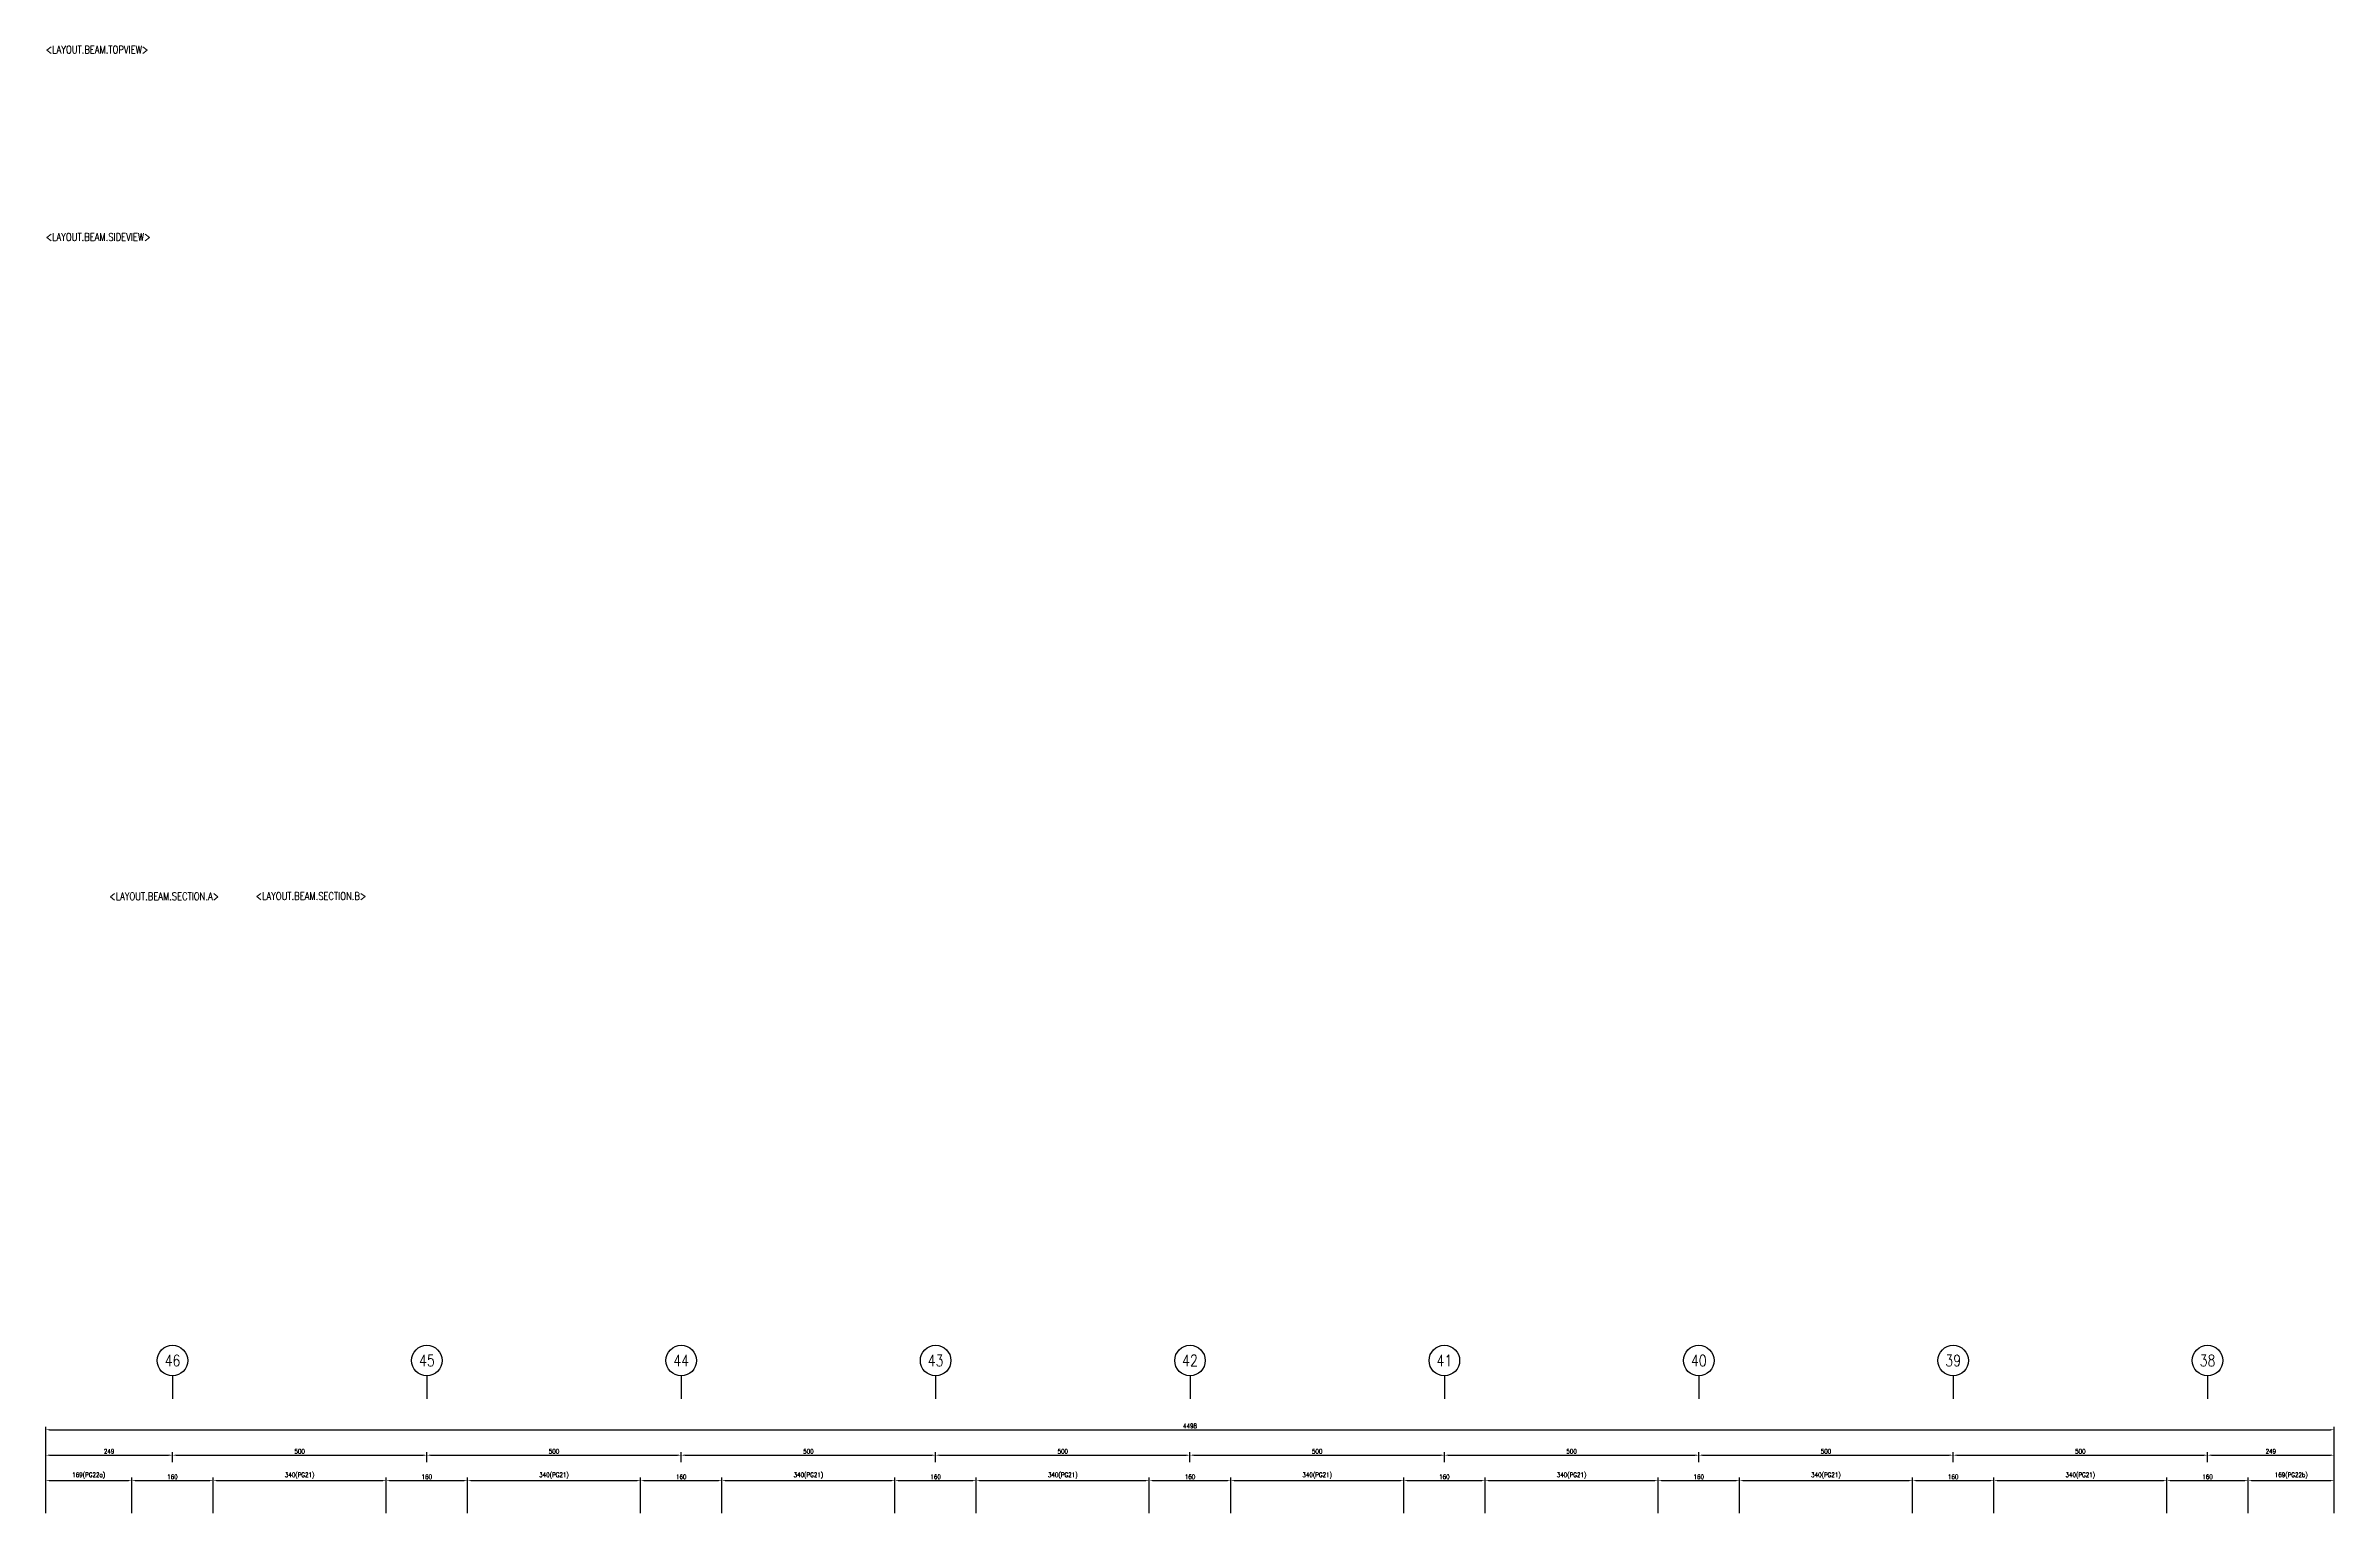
# Model space of a CAD drawing. Extents: x -46 to 10091, y -1640 to 3150.
# Drawn here: x 4862 to 9360, y 255 to 3145 of the extents above; entities that cross this region are included whole.
import ezdxf
from ezdxf.enums import TextEntityAlignment as Align

# ---------------------------------------------------------------- set-up
doc = ezdxf.new("R2010")
doc.units = 0
doc.header["$LTSCALE"] = 3
doc.layers.get('0').update_dxf_attribs({"linetype": 'CONTINUOUS'})
for name, color, linetype in [('HB_0', 7, 'CONTINUOUS'), ('HB_DIM', 1, 'CONTINUOUS'), ('RCAD.PARM.Treatle', 2, 'CONTINUOUS')]:
    doc.layers.add(name, color=color, linetype=linetype)
doc.styles.get("Standard").update_dxf_attribs({"font": 'ROMANS.shx', "width": 0.8, "bigfont": 'LCHINA.shx'})
doc.dimstyles.new('30', dxfattribs={"dimscale": 3, "dimtxt": 3, "dimasz": 2.5, "dimexe": 2, "dimexo": 2, "dimgap": 1, "dimtad": 1, "dimdsep": 46, "dimtxsty": 'Standard', "dimcen": 0, "dimclrd": 256, "dimclre": 256, "dimclrt": 2, "dimadec": 0, "dimazin": 0, "dimtfac": 1, "dimtix": 1, "dimtmove": 2, "dimatfit": 3, "dimfxl": 0, "dimtolj": 1, "dimtzin": 0, "dimarcsym": 0})

# ---------------------------------------------------------------- blocks, each defined once
blk = doc.blocks.new('*D53')
at = {"layer": 'HB_DIM', "linetype": 'Continuous', "lineweight": -2}
for p, q in [((4861.9, 261.2), (4861.9, 431.2)), ((4869.4, 425.2), (9352.4, 425.2)), ((9359.9, 261.2), (9359.9, 431.2))]:
    blk.add_line(p, q, dxfattribs=at)
at = {"layer": 'HB_DIM'}
for points in [[(4869.4, 426.4), (4869.4, 423.9), (4861.9, 425.2)], [(9352.4, 423.9), (9352.4, 426.4), (9359.9, 425.2)]]:
    blk.add_solid(points, dxfattribs=at)
at = {"layer": 'HB_DIM', "color": 2, "linetype": 'Continuous', "insert": (7110.9, 432.7), "char_height": 9, "attachment_point": 5, "rotation": 0}
blk.add_mtext('\\A1;4498', dxfattribs=at)
blk = doc.blocks.new('*D54')
at = {"layer": 'HB_DIM', "linetype": 'Continuous', "lineweight": -2}
for p, q in [((4861.9, 261.2), (4861.9, 331.2)), ((4869.4, 325.2), (5023.4, 325.2)), ((5030.9, 261.2), (5030.9, 331.2))]:
    blk.add_line(p, q, dxfattribs=at)
at = {"layer": 'HB_DIM'}
for points in [[(4869.4, 326.4), (4869.4, 323.9), (4861.9, 325.2)], [(5023.4, 323.9), (5023.4, 326.4), (5030.9, 325.2)]]:
    blk.add_solid(points, dxfattribs=at)
at = {"layer": 'HB_DIM', "color": 2, "linetype": 'Continuous', "insert": (4946.4, 335.1), "char_height": 9, "attachment_point": 5, "rotation": 0}
blk.add_mtext('\\A1;169(PG22a)', dxfattribs=at)
blk = doc.blocks.new('*D55')
at = {"layer": 'HB_DIM', "linetype": 'Continuous', "lineweight": -2}
for p, q in [((5030.9, 261.2), (5030.9, 331.2)), ((5038.4, 325.2), (5183.4, 325.2)), ((5190.9, 261.2), (5190.9, 331.2))]:
    blk.add_line(p, q, dxfattribs=at)
at = {"layer": 'HB_DIM'}
for points in [[(5038.4, 326.4), (5038.4, 323.9), (5030.9, 325.2)], [(5183.4, 323.9), (5183.4, 326.4), (5190.9, 325.2)]]:
    blk.add_solid(points, dxfattribs=at)
at = {"layer": 'HB_DIM', "color": 2, "linetype": 'Continuous', "insert": (5110.9, 332.7), "char_height": 9, "attachment_point": 5, "rotation": 0}
blk.add_mtext('\\A1;160', dxfattribs=at)
blk = doc.blocks.new('*D56')
at = {"layer": 'HB_DIM', "linetype": 'Continuous', "lineweight": -2}
for p, q in [((5190.9, 261.2), (5190.9, 331.2)), ((5198.4, 325.2), (5523.4, 325.2)), ((5530.9, 261.2), (5530.9, 331.2))]:
    blk.add_line(p, q, dxfattribs=at)
at = {"layer": 'HB_DIM'}
for points in [[(5198.4, 326.4), (5198.4, 323.9), (5190.9, 325.2)], [(5523.4, 323.9), (5523.4, 326.4), (5530.9, 325.2)]]:
    blk.add_solid(points, dxfattribs=at)
at = {"layer": 'HB_DIM', "color": 2, "linetype": 'Continuous', "insert": (5360.9, 335.1), "char_height": 9, "attachment_point": 5, "rotation": 0}
blk.add_mtext('\\A1;340(PG21)', dxfattribs=at)
blk = doc.blocks.new('*D57')
at = {"layer": 'HB_DIM', "linetype": 'Continuous', "lineweight": -2}
for p, q in [((5530.9, 261.2), (5530.9, 331.2)), ((5538.4, 325.2), (5683.4, 325.2)), ((5690.9, 261.2), (5690.9, 331.2))]:
    blk.add_line(p, q, dxfattribs=at)
at = {"layer": 'HB_DIM'}
for points in [[(5538.4, 326.4), (5538.4, 323.9), (5530.9, 325.2)], [(5683.4, 323.9), (5683.4, 326.4), (5690.9, 325.2)]]:
    blk.add_solid(points, dxfattribs=at)
at = {"layer": 'HB_DIM', "color": 2, "linetype": 'Continuous', "insert": (5610.9, 332.7), "char_height": 9, "attachment_point": 5, "rotation": 0}
blk.add_mtext('\\A1;160', dxfattribs=at)
blk = doc.blocks.new('*D58')
at = {"layer": 'HB_DIM', "linetype": 'Continuous', "lineweight": -2}
for p, q in [((5690.9, 261.2), (5690.9, 331.2)), ((5698.4, 325.2), (6023.4, 325.2)), ((6030.9, 261.2), (6030.9, 331.2))]:
    blk.add_line(p, q, dxfattribs=at)
at = {"layer": 'HB_DIM'}
for points in [[(5698.4, 326.4), (5698.4, 323.9), (5690.9, 325.2)], [(6023.4, 323.9), (6023.4, 326.4), (6030.9, 325.2)]]:
    blk.add_solid(points, dxfattribs=at)
at = {"layer": 'HB_DIM', "color": 2, "linetype": 'Continuous', "insert": (5860.9, 335.1), "char_height": 9, "attachment_point": 5, "rotation": 0}
blk.add_mtext('\\A1;340(PG21)', dxfattribs=at)
blk = doc.blocks.new('*D59')
at = {"layer": 'HB_DIM', "linetype": 'Continuous', "lineweight": -2}
for p, q in [((6030.9, 261.2), (6030.9, 331.2)), ((6038.4, 325.2), (6183.4, 325.2)), ((6190.9, 261.2), (6190.9, 331.2))]:
    blk.add_line(p, q, dxfattribs=at)
at = {"layer": 'HB_DIM'}
for points in [[(6038.4, 326.4), (6038.4, 323.9), (6030.9, 325.2)], [(6183.4, 323.9), (6183.4, 326.4), (6190.9, 325.2)]]:
    blk.add_solid(points, dxfattribs=at)
at = {"layer": 'HB_DIM', "color": 2, "linetype": 'Continuous', "insert": (6110.9, 332.7), "char_height": 9, "attachment_point": 5, "rotation": 0}
blk.add_mtext('\\A1;160', dxfattribs=at)
blk = doc.blocks.new('*D60')
at = {"layer": 'HB_DIM', "linetype": 'Continuous', "lineweight": -2}
for p, q in [((6190.9, 261.2), (6190.9, 331.2)), ((6198.4, 325.2), (6523.4, 325.2)), ((6530.9, 261.2), (6530.9, 331.2))]:
    blk.add_line(p, q, dxfattribs=at)
at = {"layer": 'HB_DIM'}
for points in [[(6198.4, 326.4), (6198.4, 323.9), (6190.9, 325.2)], [(6523.4, 323.9), (6523.4, 326.4), (6530.9, 325.2)]]:
    blk.add_solid(points, dxfattribs=at)
at = {"layer": 'HB_DIM', "color": 2, "linetype": 'Continuous', "insert": (6360.9, 335.1), "char_height": 9, "attachment_point": 5, "rotation": 0}
blk.add_mtext('\\A1;340(PG21)', dxfattribs=at)
blk = doc.blocks.new('*D61')
at = {"layer": 'HB_DIM', "linetype": 'Continuous', "lineweight": -2}
for p, q in [((6530.9, 261.2), (6530.9, 331.2)), ((6538.4, 325.2), (6683.4, 325.2)), ((6690.9, 261.2), (6690.9, 331.2))]:
    blk.add_line(p, q, dxfattribs=at)
at = {"layer": 'HB_DIM'}
for points in [[(6538.4, 326.4), (6538.4, 323.9), (6530.9, 325.2)], [(6683.4, 323.9), (6683.4, 326.4), (6690.9, 325.2)]]:
    blk.add_solid(points, dxfattribs=at)
at = {"layer": 'HB_DIM', "color": 2, "linetype": 'Continuous', "insert": (6610.9, 332.7), "char_height": 9, "attachment_point": 5, "rotation": 0}
blk.add_mtext('\\A1;160', dxfattribs=at)
blk = doc.blocks.new('*D62')
at = {"layer": 'HB_DIM', "linetype": 'Continuous', "lineweight": -2}
for p, q in [((6690.9, 261.2), (6690.9, 331.2)), ((6698.4, 325.2), (7023.4, 325.2)), ((7030.9, 261.2), (7030.9, 331.2))]:
    blk.add_line(p, q, dxfattribs=at)
at = {"layer": 'HB_DIM'}
for points in [[(6698.4, 326.4), (6698.4, 323.9), (6690.9, 325.2)], [(7023.4, 323.9), (7023.4, 326.4), (7030.9, 325.2)]]:
    blk.add_solid(points, dxfattribs=at)
at = {"layer": 'HB_DIM', "color": 2, "linetype": 'Continuous', "insert": (6860.9, 335.1), "char_height": 9, "attachment_point": 5, "rotation": 0}
blk.add_mtext('\\A1;340(PG21)', dxfattribs=at)
blk = doc.blocks.new('*D63')
at = {"layer": 'HB_DIM', "linetype": 'Continuous', "lineweight": -2}
for p, q in [((7030.9, 261.2), (7030.9, 331.2)), ((7038.4, 325.2), (7183.4, 325.2)), ((7190.9, 261.2), (7190.9, 331.2))]:
    blk.add_line(p, q, dxfattribs=at)
at = {"layer": 'HB_DIM'}
for points in [[(7038.4, 326.4), (7038.4, 323.9), (7030.9, 325.2)], [(7183.4, 323.9), (7183.4, 326.4), (7190.9, 325.2)]]:
    blk.add_solid(points, dxfattribs=at)
at = {"layer": 'HB_DIM', "color": 2, "linetype": 'Continuous', "insert": (7110.9, 332.7), "char_height": 9, "attachment_point": 5, "rotation": 0}
blk.add_mtext('\\A1;160', dxfattribs=at)
blk = doc.blocks.new('*D64')
at = {"layer": 'HB_DIM', "linetype": 'Continuous', "lineweight": -2}
for p, q in [((7190.9, 261.2), (7190.9, 331.2)), ((7198.4, 325.2), (7523.4, 325.2)), ((7530.9, 261.2), (7530.9, 331.2))]:
    blk.add_line(p, q, dxfattribs=at)
at = {"layer": 'HB_DIM'}
for points in [[(7198.4, 326.4), (7198.4, 323.9), (7190.9, 325.2)], [(7523.4, 323.9), (7523.4, 326.4), (7530.9, 325.2)]]:
    blk.add_solid(points, dxfattribs=at)
at = {"layer": 'HB_DIM', "color": 2, "linetype": 'Continuous', "insert": (7360.9, 335.1), "char_height": 9, "attachment_point": 5, "rotation": 0}
blk.add_mtext('\\A1;340(PG21)', dxfattribs=at)
blk = doc.blocks.new('*D65')
at = {"layer": 'HB_DIM', "linetype": 'Continuous', "lineweight": -2}
for p, q in [((7530.9, 261.2), (7530.9, 331.2)), ((7538.4, 325.2), (7683.4, 325.2)), ((7690.9, 261.2), (7690.9, 331.2))]:
    blk.add_line(p, q, dxfattribs=at)
at = {"layer": 'HB_DIM'}
for points in [[(7538.4, 326.4), (7538.4, 323.9), (7530.9, 325.2)], [(7683.4, 323.9), (7683.4, 326.4), (7690.9, 325.2)]]:
    blk.add_solid(points, dxfattribs=at)
at = {"layer": 'HB_DIM', "color": 2, "linetype": 'Continuous', "insert": (7610.9, 332.7), "char_height": 9, "attachment_point": 5, "rotation": 0}
blk.add_mtext('\\A1;160', dxfattribs=at)
blk = doc.blocks.new('*D66')
at = {"layer": 'HB_DIM', "linetype": 'Continuous', "lineweight": -2}
for p, q in [((7690.9, 261.2), (7690.9, 331.2)), ((7698.4, 325.2), (8023.4, 325.2)), ((8030.9, 261.2), (8030.9, 331.2))]:
    blk.add_line(p, q, dxfattribs=at)
at = {"layer": 'HB_DIM'}
for points in [[(7698.4, 326.4), (7698.4, 323.9), (7690.9, 325.2)], [(8023.4, 323.9), (8023.4, 326.4), (8030.9, 325.2)]]:
    blk.add_solid(points, dxfattribs=at)
at = {"layer": 'HB_DIM', "color": 2, "linetype": 'Continuous', "insert": (7860.9, 335.1), "char_height": 9, "attachment_point": 5, "rotation": 0}
blk.add_mtext('\\A1;340(PG21)', dxfattribs=at)
blk = doc.blocks.new('*D67')
at = {"layer": 'HB_DIM', "linetype": 'Continuous', "lineweight": -2}
for p, q in [((8030.9, 261.2), (8030.9, 331.2)), ((8038.4, 325.2), (8183.4, 325.2)), ((8190.9, 261.2), (8190.9, 331.2))]:
    blk.add_line(p, q, dxfattribs=at)
at = {"layer": 'HB_DIM'}
for points in [[(8038.4, 326.4), (8038.4, 323.9), (8030.9, 325.2)], [(8183.4, 323.9), (8183.4, 326.4), (8190.9, 325.2)]]:
    blk.add_solid(points, dxfattribs=at)
at = {"layer": 'HB_DIM', "color": 2, "linetype": 'Continuous', "insert": (8110.9, 332.7), "char_height": 9, "attachment_point": 5, "rotation": 0}
blk.add_mtext('\\A1;160', dxfattribs=at)
blk = doc.blocks.new('*D68')
at = {"layer": 'HB_DIM', "linetype": 'Continuous', "lineweight": -2}
for p, q in [((8190.9, 261.2), (8190.9, 331.2)), ((8198.4, 325.2), (8523.4, 325.2)), ((8530.9, 261.2), (8530.9, 331.2))]:
    blk.add_line(p, q, dxfattribs=at)
at = {"layer": 'HB_DIM'}
for points in [[(8198.4, 326.4), (8198.4, 323.9), (8190.9, 325.2)], [(8523.4, 323.9), (8523.4, 326.4), (8530.9, 325.2)]]:
    blk.add_solid(points, dxfattribs=at)
at = {"layer": 'HB_DIM', "color": 2, "linetype": 'Continuous', "insert": (8360.9, 335.1), "char_height": 9, "attachment_point": 5, "rotation": 0}
blk.add_mtext('\\A1;340(PG21)', dxfattribs=at)
blk = doc.blocks.new('*D69')
at = {"layer": 'HB_DIM', "linetype": 'Continuous', "lineweight": -2}
for p, q in [((8530.9, 261.2), (8530.9, 331.2)), ((8538.4, 325.2), (8683.4, 325.2)), ((8690.9, 261.2), (8690.9, 331.2))]:
    blk.add_line(p, q, dxfattribs=at)
at = {"layer": 'HB_DIM'}
for points in [[(8538.4, 326.4), (8538.4, 323.9), (8530.9, 325.2)], [(8683.4, 323.9), (8683.4, 326.4), (8690.9, 325.2)]]:
    blk.add_solid(points, dxfattribs=at)
at = {"layer": 'HB_DIM', "color": 2, "linetype": 'Continuous', "insert": (8610.9, 332.7), "char_height": 9, "attachment_point": 5, "rotation": 0}
blk.add_mtext('\\A1;160', dxfattribs=at)
blk = doc.blocks.new('*D70')
at = {"layer": 'HB_DIM', "linetype": 'Continuous', "lineweight": -2}
for p, q in [((8690.9, 261.2), (8690.9, 331.2)), ((8698.4, 325.2), (9023.4, 325.2)), ((9030.9, 261.2), (9030.9, 331.2))]:
    blk.add_line(p, q, dxfattribs=at)
at = {"layer": 'HB_DIM'}
for points in [[(8698.4, 326.4), (8698.4, 323.9), (8690.9, 325.2)], [(9023.4, 323.9), (9023.4, 326.4), (9030.9, 325.2)]]:
    blk.add_solid(points, dxfattribs=at)
at = {"layer": 'HB_DIM', "color": 2, "linetype": 'Continuous', "insert": (8860.9, 335.1), "char_height": 9, "attachment_point": 5, "rotation": 0}
blk.add_mtext('\\A1;340(PG21)', dxfattribs=at)
blk = doc.blocks.new('*D71')
at = {"layer": 'HB_DIM', "linetype": 'Continuous', "lineweight": -2}
for p, q in [((9030.9, 261.2), (9030.9, 331.2)), ((9038.4, 325.2), (9183.4, 325.2)), ((9190.9, 261.2), (9190.9, 331.2))]:
    blk.add_line(p, q, dxfattribs=at)
at = {"layer": 'HB_DIM'}
for points in [[(9038.4, 326.4), (9038.4, 323.9), (9030.9, 325.2)], [(9183.4, 323.9), (9183.4, 326.4), (9190.9, 325.2)]]:
    blk.add_solid(points, dxfattribs=at)
at = {"layer": 'HB_DIM', "color": 2, "linetype": 'Continuous', "insert": (9110.9, 332.7), "char_height": 9, "attachment_point": 5, "rotation": 0}
blk.add_mtext('\\A1;160', dxfattribs=at)
blk = doc.blocks.new('*D72')
at = {"layer": 'HB_DIM', "linetype": 'Continuous', "lineweight": -2}
for p, q in [((9190.9, 261.2), (9190.9, 331.2)), ((9198.4, 325.2), (9352.4, 325.2)), ((9359.9, 261.2), (9359.9, 331.2))]:
    blk.add_line(p, q, dxfattribs=at)
at = {"layer": 'HB_DIM'}
for points in [[(9198.4, 326.4), (9198.4, 323.9), (9190.9, 325.2)], [(9352.4, 323.9), (9352.4, 326.4), (9359.9, 325.2)]]:
    blk.add_solid(points, dxfattribs=at)
at = {"layer": 'HB_DIM', "color": 2, "linetype": 'Continuous', "insert": (9275.4, 335.1), "char_height": 9, "attachment_point": 5, "rotation": 0}
blk.add_mtext('\\A1;169(PG22b)', dxfattribs=at)
blk = doc.blocks.new('*D73')
at = {"layer": 'HB_DIM', "linetype": 'Continuous', "lineweight": -2}
for p, q in [((4861.9, 261.2), (4861.9, 381.2)), ((4869.4, 375.2), (5103.4, 375.2)), ((5110.9, 361.2), (5110.9, 381.2))]:
    blk.add_line(p, q, dxfattribs=at)
at = {"layer": 'HB_DIM'}
for points in [[(4869.4, 376.4), (4869.4, 373.9), (4861.9, 375.2)], [(5103.4, 373.9), (5103.4, 376.4), (5110.9, 375.2)]]:
    blk.add_solid(points, dxfattribs=at)
at = {"layer": 'HB_DIM', "color": 2, "linetype": 'Continuous', "insert": (4986.4, 382.7), "char_height": 9, "attachment_point": 5, "rotation": 0}
blk.add_mtext('\\A1;249', dxfattribs=at)
blk = doc.blocks.new('*D74')
at = {"layer": 'HB_DIM', "linetype": 'Continuous', "lineweight": -2}
for p, q in [((5110.9, 361.2), (5110.9, 381.2)), ((5118.4, 375.2), (5603.4, 375.2)), ((5610.9, 361.2), (5610.9, 381.2))]:
    blk.add_line(p, q, dxfattribs=at)
at = {"layer": 'HB_DIM'}
for points in [[(5118.4, 376.4), (5118.4, 373.9), (5110.9, 375.2)], [(5603.4, 373.9), (5603.4, 376.4), (5610.9, 375.2)]]:
    blk.add_solid(points, dxfattribs=at)
at = {"layer": 'HB_DIM', "color": 2, "linetype": 'Continuous', "insert": (5360.9, 382.7), "char_height": 9, "attachment_point": 5, "rotation": 0}
blk.add_mtext('\\A1;500', dxfattribs=at)
blk = doc.blocks.new('*D75')
at = {"layer": 'HB_DIM', "linetype": 'Continuous', "lineweight": -2}
for p, q in [((5610.9, 361.2), (5610.9, 381.2)), ((5618.4, 375.2), (6103.4, 375.2)), ((6110.9, 361.2), (6110.9, 381.2))]:
    blk.add_line(p, q, dxfattribs=at)
at = {"layer": 'HB_DIM'}
for points in [[(5618.4, 376.4), (5618.4, 373.9), (5610.9, 375.2)], [(6103.4, 373.9), (6103.4, 376.4), (6110.9, 375.2)]]:
    blk.add_solid(points, dxfattribs=at)
at = {"layer": 'HB_DIM', "color": 2, "linetype": 'Continuous', "insert": (5860.9, 382.7), "char_height": 9, "attachment_point": 5, "rotation": 0}
blk.add_mtext('\\A1;500', dxfattribs=at)
blk = doc.blocks.new('*D76')
at = {"layer": 'HB_DIM', "linetype": 'Continuous', "lineweight": -2}
for p, q in [((6110.9, 361.2), (6110.9, 381.2)), ((6118.4, 375.2), (6603.4, 375.2)), ((6610.9, 361.2), (6610.9, 381.2))]:
    blk.add_line(p, q, dxfattribs=at)
at = {"layer": 'HB_DIM'}
for points in [[(6118.4, 376.4), (6118.4, 373.9), (6110.9, 375.2)], [(6603.4, 373.9), (6603.4, 376.4), (6610.9, 375.2)]]:
    blk.add_solid(points, dxfattribs=at)
at = {"layer": 'HB_DIM', "color": 2, "linetype": 'Continuous', "insert": (6360.9, 382.7), "char_height": 9, "attachment_point": 5, "rotation": 0}
blk.add_mtext('\\A1;500', dxfattribs=at)
blk = doc.blocks.new('*D77')
at = {"layer": 'HB_DIM', "linetype": 'Continuous', "lineweight": -2}
for p, q in [((6610.9, 361.2), (6610.9, 381.2)), ((6618.4, 375.2), (7103.4, 375.2)), ((7110.9, 361.2), (7110.9, 381.2))]:
    blk.add_line(p, q, dxfattribs=at)
at = {"layer": 'HB_DIM'}
for points in [[(6618.4, 376.4), (6618.4, 373.9), (6610.9, 375.2)], [(7103.4, 373.9), (7103.4, 376.4), (7110.9, 375.2)]]:
    blk.add_solid(points, dxfattribs=at)
at = {"layer": 'HB_DIM', "color": 2, "linetype": 'Continuous', "insert": (6860.9, 382.7), "char_height": 9, "attachment_point": 5, "rotation": 0}
blk.add_mtext('\\A1;500', dxfattribs=at)
blk = doc.blocks.new('*D78')
at = {"layer": 'HB_DIM', "linetype": 'Continuous', "lineweight": -2}
for p, q in [((7110.9, 361.2), (7110.9, 381.2)), ((7118.4, 375.2), (7603.4, 375.2)), ((7610.9, 361.2), (7610.9, 381.2))]:
    blk.add_line(p, q, dxfattribs=at)
at = {"layer": 'HB_DIM'}
for points in [[(7118.4, 376.4), (7118.4, 373.9), (7110.9, 375.2)], [(7603.4, 373.9), (7603.4, 376.4), (7610.9, 375.2)]]:
    blk.add_solid(points, dxfattribs=at)
at = {"layer": 'HB_DIM', "color": 2, "linetype": 'Continuous', "insert": (7360.9, 382.7), "char_height": 9, "attachment_point": 5, "rotation": 0}
blk.add_mtext('\\A1;500', dxfattribs=at)
blk = doc.blocks.new('*D79')
at = {"layer": 'HB_DIM', "linetype": 'Continuous', "lineweight": -2}
for p, q in [((7610.9, 361.2), (7610.9, 381.2)), ((7618.4, 375.2), (8103.4, 375.2)), ((8110.9, 361.2), (8110.9, 381.2))]:
    blk.add_line(p, q, dxfattribs=at)
at = {"layer": 'HB_DIM'}
for points in [[(7618.4, 376.4), (7618.4, 373.9), (7610.9, 375.2)], [(8103.4, 373.9), (8103.4, 376.4), (8110.9, 375.2)]]:
    blk.add_solid(points, dxfattribs=at)
at = {"layer": 'HB_DIM', "color": 2, "linetype": 'Continuous', "insert": (7860.9, 382.7), "char_height": 9, "attachment_point": 5, "rotation": 0}
blk.add_mtext('\\A1;500', dxfattribs=at)
blk = doc.blocks.new('*D80')
at = {"layer": 'HB_DIM', "linetype": 'Continuous', "lineweight": -2}
for p, q in [((8110.9, 361.2), (8110.9, 381.2)), ((8118.4, 375.2), (8603.4, 375.2)), ((8610.9, 361.2), (8610.9, 381.2))]:
    blk.add_line(p, q, dxfattribs=at)
at = {"layer": 'HB_DIM'}
for points in [[(8118.4, 376.4), (8118.4, 373.9), (8110.9, 375.2)], [(8603.4, 373.9), (8603.4, 376.4), (8610.9, 375.2)]]:
    blk.add_solid(points, dxfattribs=at)
at = {"layer": 'HB_DIM', "color": 2, "linetype": 'Continuous', "insert": (8360.9, 382.7), "char_height": 9, "attachment_point": 5, "rotation": 0}
blk.add_mtext('\\A1;500', dxfattribs=at)
blk = doc.blocks.new('*D81')
at = {"layer": 'HB_DIM', "linetype": 'Continuous', "lineweight": -2}
for p, q in [((8610.9, 361.2), (8610.9, 381.2)), ((8618.4, 375.2), (9103.4, 375.2)), ((9110.9, 361.2), (9110.9, 381.2))]:
    blk.add_line(p, q, dxfattribs=at)
at = {"layer": 'HB_DIM'}
for points in [[(8618.4, 376.4), (8618.4, 373.9), (8610.9, 375.2)], [(9103.4, 373.9), (9103.4, 376.4), (9110.9, 375.2)]]:
    blk.add_solid(points, dxfattribs=at)
at = {"layer": 'HB_DIM', "color": 2, "linetype": 'Continuous', "insert": (8860.9, 382.7), "char_height": 9, "attachment_point": 5, "rotation": 0}
blk.add_mtext('\\A1;500', dxfattribs=at)
blk = doc.blocks.new('*D82')
at = {"layer": 'HB_DIM', "linetype": 'Continuous', "lineweight": -2}
for p, q in [((9110.9, 361.2), (9110.9, 381.2)), ((9118.4, 375.2), (9352.4, 375.2)), ((9359.9, 261.2), (9359.9, 381.2))]:
    blk.add_line(p, q, dxfattribs=at)
at = {"layer": 'HB_DIM'}
for points in [[(9118.4, 376.4), (9118.4, 373.9), (9110.9, 375.2)], [(9352.4, 373.9), (9352.4, 376.4), (9359.9, 375.2)]]:
    blk.add_solid(points, dxfattribs=at)
at = {"layer": 'HB_DIM', "color": 2, "linetype": 'Continuous', "insert": (9235.4, 382.7), "char_height": 9, "attachment_point": 5, "rotation": 0}
blk.add_mtext('\\A1;249', dxfattribs=at)
blk = doc.blocks.new('line_guide')
at = {"color": 4, "linetype": 'Continuous'}
blk.add_line((0, 0), (0, -45), dxfattribs=at)
blk.add_circle((0, 30), 30, dxfattribs=at)
at = {"color": 4, "linetype": 'Continuous', "width": 0.8}
blk.add_attdef('A', text='', height=22.5, dxfattribs=at).set_placement((0, 30), align=Align.MIDDLE)

msp = doc.modelspace()

# ---------------------------------------------------------------- block references
at = {"layer": 'HB_0', "linetype": 'Continuous'}
for p, values in [((5110.925, 531.198), {'A': '46'}), ((5610.925, 531.198), {'A': '45'}), ((6110.925, 531.198), {'A': '44'}), ((6610.925, 531.198), {'A': '43'}), ((7110.925, 531.198), {'A': '42'}), ((7610.925, 531.198), {'A': '41'}), ((8110.925, 531.198), {'A': '40'}), ((8610.925, 531.198), {'A': '39'}), ((9110.925, 531.198), {'A': '38'})]:
    msp.add_blockref('line_guide', p, dxfattribs=at).add_auto_attribs(values)

# ---------------------------------------------------------------- texts
at = {"layer": 'RCAD.PARM.Treatle', "color": 4, "linetype": 'Continuous', "width": 0.8}
for s, p in [('<LAYOUT.BEAM.TOPVIEW>', (4862.074, 3125.95)), ('<LAYOUT.BEAM.SIDEVIEW>', (4861.925, 2757.507))]:
    msp.add_text(s, height=15, rotation=360, dxfattribs=at).set_placement(p, align=Align.BOTTOM_LEFT)
for s, p in [('<LAYOUT.BEAM.SECTION.A>', (4986.885, 1466.211)), ('<LAYOUT.BEAM.SECTION.B>', (5274.603, 1466.577))]:
    msp.add_text(s, height=15, rotation=360, dxfattribs=at).set_placement(p)

# ---------------------------------------------------------------- dimensions: what is measured, and where the dimension line sits
at = {"layer": 'HB_DIM', "linetype": 'Continuous'}
for base, p1, p2, picture, middle in [((9359.925, 425.198), (4861.925, 255.198), (9359.925, 255.198), '*D53', (7110.925, 432.698)), ((5110.925, 375.198), (4861.925, 255.198), (5110.925, 355.198, 2481), '*D73', (4986.425, 382.698)), ((5610.925, 375.198), (5110.925, 355.198, 2481), (5610.925, 355.198, 1981), '*D74', (5360.925, 382.698)), ((6110.925, 375.198), (5610.925, 355.198, 1981), (6110.925, 355.198, 1481), '*D75', (5860.925, 382.698)), ((6610.925, 375.198), (6110.925, 355.198, 1481), (6610.925, 355.198, 981), '*D76', (6360.925, 382.698)), ((7110.925, 375.198), (6610.925, 355.198, 981), (7110.925, 355.198, 481), '*D77', (6860.925, 382.698)), ((7610.925, 375.198), (7110.925, 355.198, 481), (7610.925, 355.198, -19), '*D78', (7360.925, 382.698)), ((8110.925, 375.198), (7610.925, 355.198, -19), (8110.925, 355.198, -519), '*D79', (7860.925, 382.698)), ((8610.925, 375.198), (8110.925, 355.198, -519), (8610.925, 355.198, -1019), '*D80', (8360.925, 382.698)), ((9110.925, 375.198), (8610.925, 355.198, -1019), (9110.925, 355.198, -1519), '*D81', (8860.925, 382.698)), ((9359.925, 375.198), (9110.925, 355.198, -1519), (9359.925, 255.198), '*D82', (9235.425, 382.698)), ((5190.925, 325.198), (5030.925, 255.198), (5190.925, 255.198), '*D55', (5110.925, 332.698)), ((5690.925, 325.198), (5530.925, 255.198), (5690.925, 255.198), '*D57', (5610.925, 332.698)), ((6190.925, 325.198), (6030.925, 255.198), (6190.925, 255.198), '*D59', (6110.925, 332.698)), ((6690.925, 325.198), (6530.925, 255.198), (6690.925, 255.198), '*D61', (6610.925, 332.698)), ((7190.925, 325.198), (7030.925, 255.198), (7190.925, 255.198), '*D63', (7110.925, 332.698)), ((7690.925, 325.198), (7530.925, 255.198), (7690.925, 255.198), '*D65', (7610.925, 332.698)), ((8190.925, 325.198), (8030.925, 255.198), (8190.925, 255.198), '*D67', (8110.925, 332.698)), ((8690.925, 325.198), (8530.925, 255.198), (8690.925, 255.198), '*D69', (8610.925, 332.698)), ((9190.925, 325.198), (9030.925, 255.198), (9190.925, 255.198), '*D71', (9110.925, 332.698))]:
    dim = msp.add_linear_dim(base=base, p1=p1, p2=p2, angle=0, dimstyle='30', dxfattribs=at)
    dim.commit()
    dim.dimension.update_dxf_attribs({"geometry": picture, "text_midpoint": middle})
for base, p1, p2, text, picture, middle in [((5030.925, 325.198), (4861.925, 255.198), (5030.925, 255.198), '<>(PG22a)', '*D54', (4946.425, 335.056)), ((5530.925, 325.198), (5190.925, 255.198), (5530.925, 255.198), '<>(PG21)', '*D56', (5360.925, 335.056)), ((6030.925, 325.198), (5690.925, 255.198), (6030.925, 255.198), '<>(PG21)', '*D58', (5860.925, 335.056)), ((6530.925, 325.198), (6190.925, 255.198), (6530.925, 255.198), '<>(PG21)', '*D60', (6360.925, 335.056)), ((7030.925, 325.198), (6690.925, 255.198), (7030.925, 255.198), '<>(PG21)', '*D62', (6860.925, 335.056)), ((7530.925, 325.198), (7190.925, 255.198), (7530.925, 255.198), '<>(PG21)', '*D64', (7360.925, 335.056)), ((8030.925, 325.198), (7690.925, 255.198), (8030.925, 255.198), '<>(PG21)', '*D66', (7860.925, 335.056)), ((8530.925, 325.198), (8190.925, 255.198), (8530.925, 255.198), '<>(PG21)', '*D68', (8360.925, 335.056)), ((9030.925, 325.198), (8690.925, 255.198), (9030.925, 255.198), '<>(PG21)', '*D70', (8860.925, 335.056)), ((9359.925, 325.198), (9190.925, 255.198), (9359.925, 255.198), '<>(PG22b)', '*D72', (9275.425, 335.056))]:
    dim = msp.add_linear_dim(base=base, p1=p1, p2=p2, angle=0, text=text, dimstyle='30', dxfattribs=at)
    dim.commit()
    dim.dimension.update_dxf_attribs({"geometry": picture, "text_midpoint": middle})

doc.saveas('drawing.dxf')
